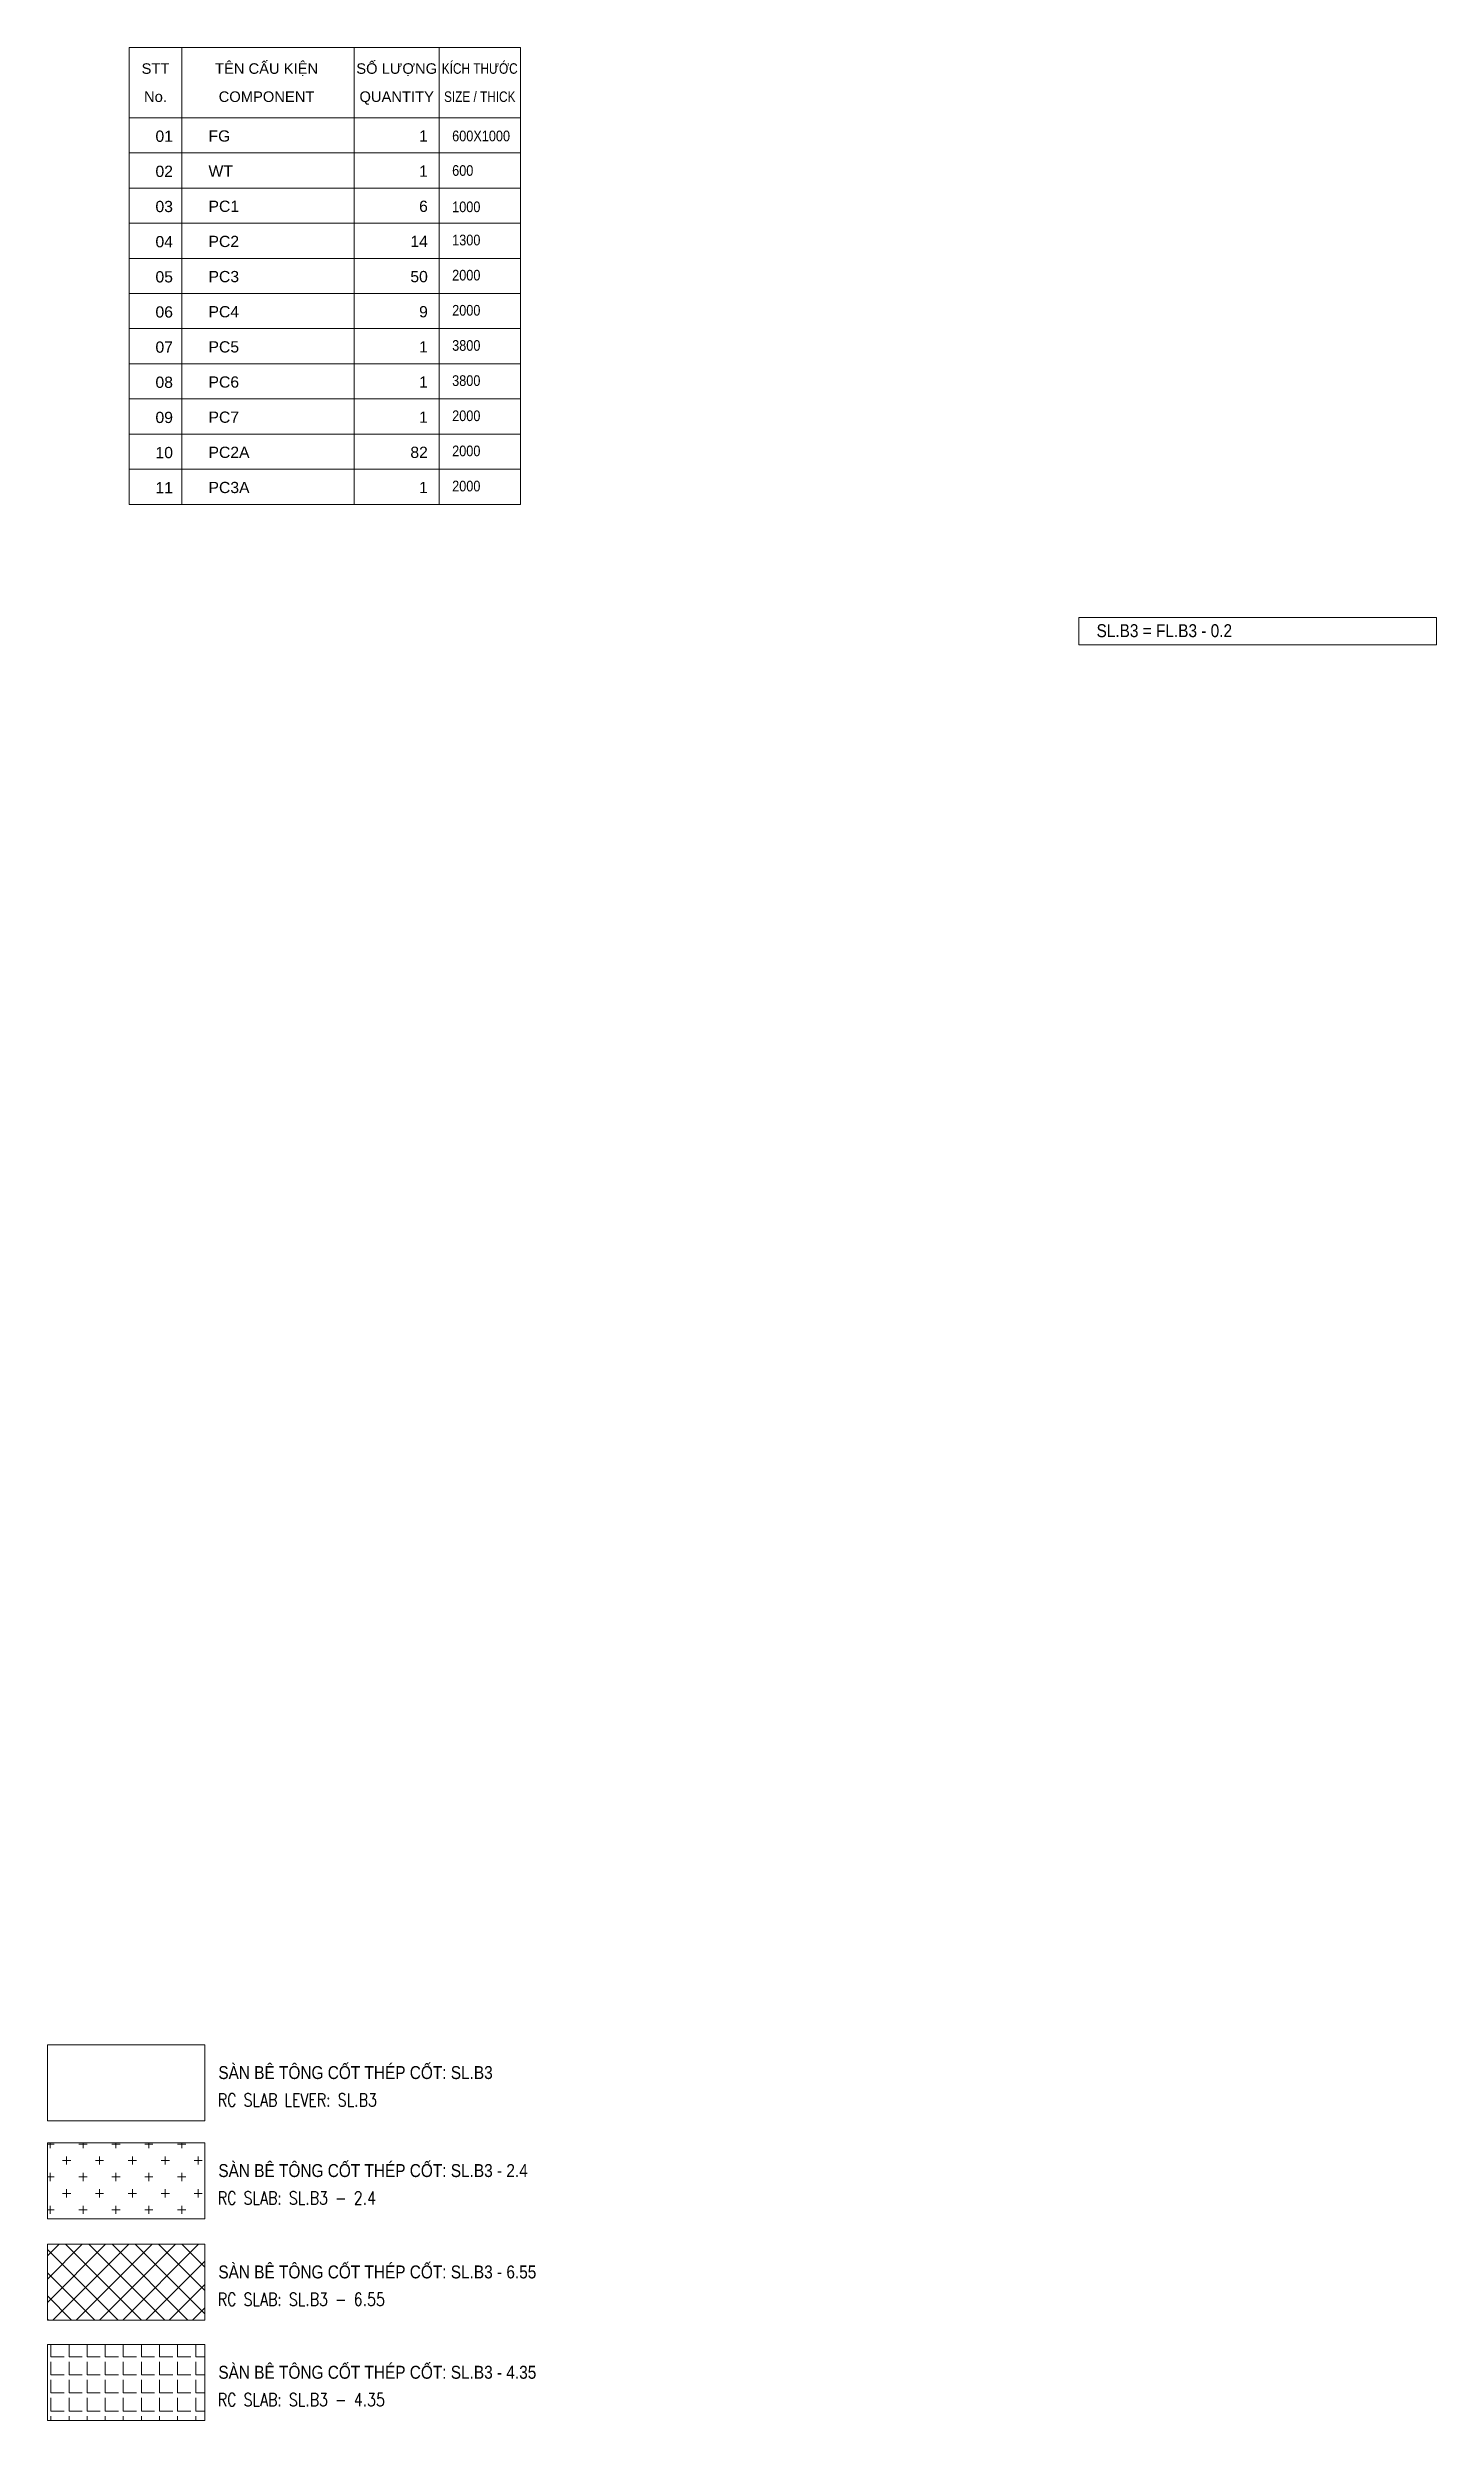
# Model space of a CAD drawing. Header units: millimetres. Extents: x -259680 to 286077, y -1281 to 94455.
# Drawn here: x 232466 to 286077, y 2896 to 94455 of the extents above; entities that cross this region are included whole.
import ezdxf
from ezdxf.enums import TextEntityAlignment as Align

# ---------------------------------------------------------------- set-up
doc = ezdxf.new("R2010")
doc.units = ezdxf.units.MM
doc.layers.get('0').update_dxf_attribs({"lineweight": 20})
doc.layers.get('Defpoints').update_dxf_attribs({"color": 151, "lineweight": 9})
for name, color, linetype, lineweight in [('00-TT.Text', 4, 'Continuous', 13), ('NDC_S_ENG TEXT', 2, 'Continuous', 20), ('NDC_S_THIN LINE', 8, 'Continuous', 9), ('NDC_S_VN TEXT', 7, 'Continuous', 20)]:
    doc.layers.add(name, color=color, linetype=linetype, lineweight=lineweight)
doc.styles.add('00. TT-Arial-B', font='arial.ttf', dxfattribs={"width": 0.85})
doc.styles.add('NDC_ARIAL', font='arial.ttf', dxfattribs={"width": 0.85})
doc.styles.add('NDC_EN TXT', font='romans.shx', dxfattribs={"width": 0.8})

msp = doc.modelspace()

# ---------------------------------------------------------------- texts
at = {"layer": 'NDC_S_VN TEXT'}
for s, height, style, width, p in [('600X1000', 412.5, 'NDC_ARIAL', 0.85, (248085.9, 91040.5)), ('600', 412.5, 'NDC_ARIAL', 0.85, (248085.9, 89707.3)), ('1000', 412.5, 'NDC_ARIAL', 0.85, (248085.9, 88306.6)), ('1300', 412.5, 'NDC_ARIAL', 0.85, (248085.9, 87026)), ('2000', 412.5, 'NDC_ARIAL', 0.85, (248085.9, 85669.8)), ('2000', 412.5, 'NDC_ARIAL', 0.85, (248085.9, 84313.7)), ('3800', 412.5, 'NDC_ARIAL', 0.85, (248085.9, 82957.5)), ('3800', 412.5, 'NDC_ARIAL', 0.85, (248085.9, 81601.3)), ('2000', 412.5, 'NDC_ARIAL', 0.85, (248085.9, 80245.1)), ('2000', 412.5, 'NDC_ARIAL', 0.85, (248085.9, 78889)), ('2000', 412.5, 'NDC_ARIAL', 0.85, (248085.9, 77532.8)), ('SL.B3 = FL.B3 - 0.2', 500, 'NDC_ARIAL', 0.85, (272954.6, 71953.2)), ('SÀN BÊ TÔNG CỐT THÉP CỐT: SL.B3', 500, 'NDC_ARIAL', 0.85, (239061.6, 16321.2)), ('RC SLAB LEVER: SL.B3', 500, 'NDC_EN TXT', 0.8, (239041.4, 15264.8)), ('SÀN BÊ TÔNG CỐT THÉP CỐT: SL.B3 - 2.4  ', 500, 'NDC_ARIAL', 0.85, (239061.6, 12540)), ('RC SLAB: SL.B3 - 2.4', 500, 'NDC_EN TXT', 0.8, (239041.4, 11483.6)), ('SÀN BÊ TÔNG CỐT THÉP CỐT: SL.B3 - 6.55  ', 500, 'NDC_ARIAL', 0.85, (239061.6, 8628.8)), ('RC SLAB: SL.B3 - 6.55', 500, 'NDC_EN TXT', 0.8, (239041.4, 7572.4)), ('SÀN BÊ TÔNG CỐT THÉP CỐT: SL.B3 - 4.35  ', 500, 'NDC_ARIAL', 0.85, (239061.6, 4757.6)), ('RC SLAB: SL.B3 - 4.35', 500, 'NDC_EN TXT', 0.8, (239041.4, 3701.2))]:
    msp.add_text(s, height=height, dxfattribs=dict(at, style=style, width=width)).set_placement(p, align=Align.MIDDLE_LEFT)

# ---------------------------------------------------------------- blocks, each defined once
blk = doc.blocks.new('TKCK_DM1')
at = {"color": 2}
for p, q in [((0, -20), (0, 0)), ((0, 0), (111.34, 0)), ((111.34, -20), (111.34, 0))]:
    blk.add_line(p, q, dxfattribs=at)
at = {"color": 104}
for p, q in [((14.93, -20), (14.93, 0)), ((63.95, -20), (63.95, 0)), ((88.18, -20), (88.18, 0))]:
    blk.add_line(p, q, dxfattribs=at)
at = {"color": 8}
blk.add_line((0, -20), (111.34, -20), dxfattribs=at)
at = {"layer": '00-TT.Text', "style": '00. TT-Arial-B'}
for s, p in [('STT', (7.46, -6)), ('TÊN CẤU KIỆN', (39.06, -6)), ('SỐ LƯỢNG', (76.1, -6)), ('No.', (7.46, -14)), ('COMPONENT', (39.06, -14)), ('QUANTITY', (76.1, -14))]:
    blk.add_text(s, height=3, dxfattribs=at).set_placement(p, align=Align.MIDDLE_CENTER)
at = {"layer": '00-TT.Text', "style": '00. TT-Arial-B', "width": 0.8}
for s, p in [('KÍCH THƯỚC', (99.73, -5.99)), ('SIZE / THICK', (99.73, -14))]:
    blk.add_text(s, height=3, dxfattribs=at).set_placement(p, align=Align.MIDDLE_CENTER)
blk = doc.blocks.new('TKCK_B1')
at = {"color": 2}
for p, q in [((0, -10), (0, 0)), ((111.34, -10), (111.34, 0))]:
    blk.add_line(p, q, dxfattribs=at)
at = {"color": 104}
for p, q in [((14.93, -10), (14.93, 0)), ((63.95, -10), (63.95, 0)), ((63.95, -10), (63.95, 0)), ((88.18, -10), (88.18, 0)), ((88.18, -10), (88.18, 0))]:
    blk.add_line(p, q, dxfattribs=at)
at = {"color": 8}
blk.add_line((0, -10), (111.34, -10), dxfattribs=at)
at = {"layer": '00-TT.Text', "color": 3, "style": '00. TT-Arial-B'}
for tag, p in [('STT', (12.42, -5.24)), ('SL1', (84.96, -5.18))]:
    blk.add_attdef(tag, text='', height=3.2, dxfattribs=at).set_placement(p, align=Align.MIDDLE_RIGHT)
for tag, p in [('TENCK', (22.55, -5.18)), ('GHICHU', (91.42, -4.88))]:
    blk.add_attdef(tag, text='', height=3.2, dxfattribs=at).set_placement(p, align=Align.MIDDLE_LEFT)

# ---------------------------------------------------------------- hatches: boundary and pattern name
at = {"layer": 'NDC_S_THIN LINE', "ltscale": 100}
h = msp.add_hatch(dxfattribs=at)
h.set_pattern_fill('CROSS', color=251, scale=100)
h.set_pattern_definition([(0, (-233045.5, -6120.6), (635, 635), [317.5, -952.5]), (90, (-232886.75, -6279.3), (-635, 635), [317.5, -952.5])])
h.paths.add_polyline_path([(238542.1, 13610.6), (232466.4, 13610.6), (232466.4, 10678.4), (238542.1, 10678.4)])
h = msp.add_hatch(dxfattribs=at)
h.set_pattern_fill('ANSI37', color=251, scale=200)
h.set_pattern_definition([(45, (0, 2190), (-449.0128, 449.0128), []), (135, (0, 2190), (-449.0128, -449.0128), [])])
h.paths.add_polyline_path([(238542.1, 9699.4), (232466.4, 9699.4), (232466.4, 6767.2), (238542.1, 6767.2)])
h = msp.add_hatch(dxfattribs=at)
h.set_pattern_fill('ANGLE', color=251, scale=100)
h.set_pattern_definition([(0, (0, 3260), (0, 698.5), [508, -190.5]), (90, (0, 3260), (-698.5, 4e-14), [508, -190.5])])
h.paths.add_polyline_path([(238542.1, 5828.2), (232466.4, 5828.2), (232466.4, 2896), (238542.1, 2896)])

# ---------------------------------------------------------------- linework, layer by layer
at = {"layer": 'Defpoints', "ltscale": 100}
msp.add_lwpolyline([(272277.1, 72464), (286077.1, 72464), (286077.1, 71404), (272277.1, 71404)], close=True, dxfattribs=at)
at = {"layer": 'NDC_S_ENG TEXT', "ltscale": 100}
msp.add_line((235624.7, 76824.8), (250724.7, 76824.8), dxfattribs=at)
at = {"layer": 'NDC_S_THIN LINE', "ltscale": 100}
for points in [[(232466.4, 17391.8), (238542.1, 17391.8), (238542.1, 14459.6), (232466.4, 14459.6)], [(232466.4, 13610.6), (238542.1, 13610.6), (238542.1, 10678.4), (232466.4, 10678.4)], [(232466.4, 9699.4), (238542.1, 9699.4), (238542.1, 6767.2), (232466.4, 6767.2)], [(232466.4, 5828.2), (238542.1, 5828.2), (238542.1, 2896), (232466.4, 2896)]]:
    msp.add_lwpolyline(points, close=True, dxfattribs=at)

# ---------------------------------------------------------------- block references
at = {"xscale": 135.6179221611338, "yscale": 135.6179221611338, "zscale": 135.6179221611338}
msp.add_blockref('TKCK_DM1', (235624.7, 94455.2), dxfattribs=at)
ref = msp.add_blockref('TKCK_B1', (235624.7, 91742.8), dxfattribs=dict(xscale=135.6179221611338, yscale=135.6179221611338, zscale=135.6179221611338))
ref.add_attrib('STT', '01', dxfattribs={"layer": '00-TT.Text', "color": 3, "height": 433.98, "style": '00. TT-Arial-B'}).set_placement((237309.8, 91031.5), align=Align.MIDDLE_RIGHT)
ref.add_attrib('TENCK', 'FG', dxfattribs={"layer": '00-TT.Text', "color": 3, "height": 433.98, "style": '00. TT-Arial-B'}).set_placement((238682.4, 91040.2), align=Align.MIDDLE_LEFT)
ref.add_attrib('SL1', '1', dxfattribs={"layer": '00-TT.Text', "color": 3, "height": 434, "style": '00. TT-Arial-B'}).set_placement((247146.6, 91040.2), align=Align.MIDDLE_RIGHT)
ref = msp.add_blockref('TKCK_B1', (235624.7, 90386.6), dxfattribs=dict(xscale=135.6179221611338, yscale=135.6179221611338, zscale=135.6179221611338))
ref.add_attrib('STT', '02', dxfattribs={"layer": '00-TT.Text', "color": 3, "height": 433.98, "style": '00. TT-Arial-B'}).set_placement((237309.8, 89675.3), align=Align.MIDDLE_RIGHT)
ref.add_attrib('TENCK', 'WT', dxfattribs={"layer": '00-TT.Text', "color": 3, "height": 433.98, "style": '00. TT-Arial-B'}).set_placement((238682.4, 89684), align=Align.MIDDLE_LEFT)
ref.add_attrib('SL1', '1', dxfattribs={"layer": '00-TT.Text', "color": 3, "height": 434, "style": '00. TT-Arial-B'}).set_placement((247146.6, 89684), align=Align.MIDDLE_RIGHT)
ref = msp.add_blockref('TKCK_B1', (235624.7, 89030.5), dxfattribs=dict(xscale=135.6179221611338, yscale=135.6179221611338, zscale=135.6179221611338))
ref.add_attrib('STT', '03', dxfattribs={"layer": '00-TT.Text', "color": 3, "height": 433.98, "style": '00. TT-Arial-B'}).set_placement((237309.8, 88319.2), align=Align.MIDDLE_RIGHT)
ref.add_attrib('TENCK', 'PC1', dxfattribs={"layer": '00-TT.Text', "color": 3, "height": 433.98, "style": '00. TT-Arial-B'}).set_placement((238682.4, 88327.8), align=Align.MIDDLE_LEFT)
ref.add_attrib('SL1', '6', dxfattribs={"layer": '00-TT.Text', "color": 3, "height": 434, "style": '00. TT-Arial-B'}).set_placement((247146.6, 88327.8), align=Align.MIDDLE_RIGHT)
ref = msp.add_blockref('TKCK_B1', (235624.7, 87674.3), dxfattribs=dict(xscale=135.6179221611338, yscale=135.6179221611338, zscale=135.6179221611338))
ref.add_attrib('STT', '04', dxfattribs={"layer": '00-TT.Text', "color": 3, "height": 433.98, "style": '00. TT-Arial-B'}).set_placement((237309.8, 86963), align=Align.MIDDLE_RIGHT)
ref.add_attrib('TENCK', 'PC2', dxfattribs={"layer": '00-TT.Text', "color": 3, "height": 433.98, "style": '00. TT-Arial-B'}).set_placement((238682.4, 86971.6), align=Align.MIDDLE_LEFT)
ref.add_attrib('SL1', '14', dxfattribs={"layer": '00-TT.Text', "color": 3, "height": 433.98, "style": '00. TT-Arial-B'}).set_placement((247146.6, 86971.6), align=Align.MIDDLE_RIGHT)
ref = msp.add_blockref('TKCK_B1', (235624.7, 86318.1), dxfattribs=dict(xscale=135.6179221611338, yscale=135.6179221611338, zscale=135.6179221611338))
ref.add_attrib('STT', '05', dxfattribs={"layer": '00-TT.Text', "color": 3, "height": 433.98, "style": '00. TT-Arial-B'}).set_placement((237309.8, 85606.8), align=Align.MIDDLE_RIGHT)
ref.add_attrib('TENCK', 'PC3', dxfattribs={"layer": '00-TT.Text', "color": 3, "height": 433.98, "style": '00. TT-Arial-B'}).set_placement((238682.4, 85615.4), align=Align.MIDDLE_LEFT)
ref.add_attrib('SL1', '50', dxfattribs={"layer": '00-TT.Text', "color": 3, "height": 433.98, "style": '00. TT-Arial-B'}).set_placement((247146.6, 85615.4), align=Align.MIDDLE_RIGHT)
ref = msp.add_blockref('TKCK_B1', (235624.7, 84961.9), dxfattribs=dict(xscale=135.6179221611338, yscale=135.6179221611338, zscale=135.6179221611338))
ref.add_attrib('STT', '06', dxfattribs={"layer": '00-TT.Text', "color": 3, "height": 433.98, "style": '00. TT-Arial-B'}).set_placement((237309.8, 84250.6), align=Align.MIDDLE_RIGHT)
ref.add_attrib('TENCK', 'PC4', dxfattribs={"layer": '00-TT.Text', "color": 3, "height": 433.98, "style": '00. TT-Arial-B'}).set_placement((238682.4, 84259.3), align=Align.MIDDLE_LEFT)
ref.add_attrib('SL1', '9', dxfattribs={"layer": '00-TT.Text', "color": 3, "height": 434, "style": '00. TT-Arial-B'}).set_placement((247146.6, 84259.3), align=Align.MIDDLE_RIGHT)
ref = msp.add_blockref('TKCK_B1', (235624.7, 83605.7), dxfattribs=dict(xscale=135.6179221611338, yscale=135.6179221611338, zscale=135.6179221611338))
ref.add_attrib('STT', '07', dxfattribs={"layer": '00-TT.Text', "color": 3, "height": 433.98, "style": '00. TT-Arial-B'}).set_placement((237309.8, 82894.4), align=Align.MIDDLE_RIGHT)
ref.add_attrib('TENCK', 'PC5', dxfattribs={"layer": '00-TT.Text', "color": 3, "height": 433.98, "style": '00. TT-Arial-B'}).set_placement((238682.4, 82903.1), align=Align.MIDDLE_LEFT)
ref.add_attrib('SL1', '1', dxfattribs={"layer": '00-TT.Text', "color": 3, "height": 434, "style": '00. TT-Arial-B'}).set_placement((247146.6, 82903.1), align=Align.MIDDLE_RIGHT)
ref = msp.add_blockref('TKCK_B1', (235624.7, 82249.6), dxfattribs=dict(xscale=135.6179221611338, yscale=135.6179221611338, zscale=135.6179221611338))
ref.add_attrib('STT', '08', dxfattribs={"layer": '00-TT.Text', "color": 3, "height": 433.98, "style": '00. TT-Arial-B'}).set_placement((237309.8, 81538.3), align=Align.MIDDLE_RIGHT)
ref.add_attrib('TENCK', 'PC6', dxfattribs={"layer": '00-TT.Text', "color": 3, "height": 433.98, "style": '00. TT-Arial-B'}).set_placement((238682.4, 81546.9), align=Align.MIDDLE_LEFT)
ref.add_attrib('SL1', '1', dxfattribs={"layer": '00-TT.Text', "color": 3, "height": 434, "style": '00. TT-Arial-B'}).set_placement((247146.6, 81546.9), align=Align.MIDDLE_RIGHT)
ref = msp.add_blockref('TKCK_B1', (235624.7, 80893.4), dxfattribs=dict(xscale=135.6179221611338, yscale=135.6179221611338, zscale=135.6179221611338))
ref.add_attrib('STT', '09', dxfattribs={"layer": '00-TT.Text', "color": 3, "height": 433.98, "style": '00. TT-Arial-B'}).set_placement((237309.8, 80182.1), align=Align.MIDDLE_RIGHT)
ref.add_attrib('TENCK', 'PC7', dxfattribs={"layer": '00-TT.Text', "color": 3, "height": 433.98, "style": '00. TT-Arial-B'}).set_placement((238682.4, 80190.7), align=Align.MIDDLE_LEFT)
ref.add_attrib('SL1', '1', dxfattribs={"layer": '00-TT.Text', "color": 3, "height": 434, "style": '00. TT-Arial-B'}).set_placement((247146.6, 80190.7), align=Align.MIDDLE_RIGHT)
ref = msp.add_blockref('TKCK_B1', (235624.7, 79537.2), dxfattribs=dict(xscale=135.6179221611338, yscale=135.6179221611338, zscale=135.6179221611338))
ref.add_attrib('STT', '10', dxfattribs={"layer": '00-TT.Text', "color": 3, "height": 433.98, "style": '00. TT-Arial-B'}).set_placement((237309.8, 78825.9), align=Align.MIDDLE_RIGHT)
ref.add_attrib('TENCK', 'PC2A', dxfattribs={"layer": '00-TT.Text', "color": 3, "height": 433.98, "style": '00. TT-Arial-B'}).set_placement((238682.4, 78834.6), align=Align.MIDDLE_LEFT)
ref.add_attrib('SL1', '82', dxfattribs={"layer": '00-TT.Text', "color": 3, "height": 433.98, "style": '00. TT-Arial-B'}).set_placement((247146.6, 78834.6), align=Align.MIDDLE_RIGHT)
ref = msp.add_blockref('TKCK_B1', (235624.7, 78181), dxfattribs=dict(xscale=135.6179221611338, yscale=135.6179221611338, zscale=135.6179221611338))
ref.add_attrib('STT', '11', dxfattribs={"layer": '00-TT.Text', "color": 3, "height": 433.98, "style": '00. TT-Arial-B'}).set_placement((237309.8, 77469.7), align=Align.MIDDLE_RIGHT)
ref.add_attrib('TENCK', 'PC3A', dxfattribs={"layer": '00-TT.Text', "color": 3, "height": 433.98, "style": '00. TT-Arial-B'}).set_placement((238682.4, 77478.4), align=Align.MIDDLE_LEFT)
ref.add_attrib('SL1', '1', dxfattribs={"layer": '00-TT.Text', "color": 3, "height": 434, "style": '00. TT-Arial-B'}).set_placement((247146.6, 77478.4), align=Align.MIDDLE_RIGHT)

msp.set_redraw_order([(e.dxf.handle, doc.entitydb.next_handle()) for e in msp.query("TEXT MTEXT ATTDEF DIMENSION ARC_DIMENSION")])  # texts and dimensions are drawn at this point

doc.saveas('drawing.dxf')
